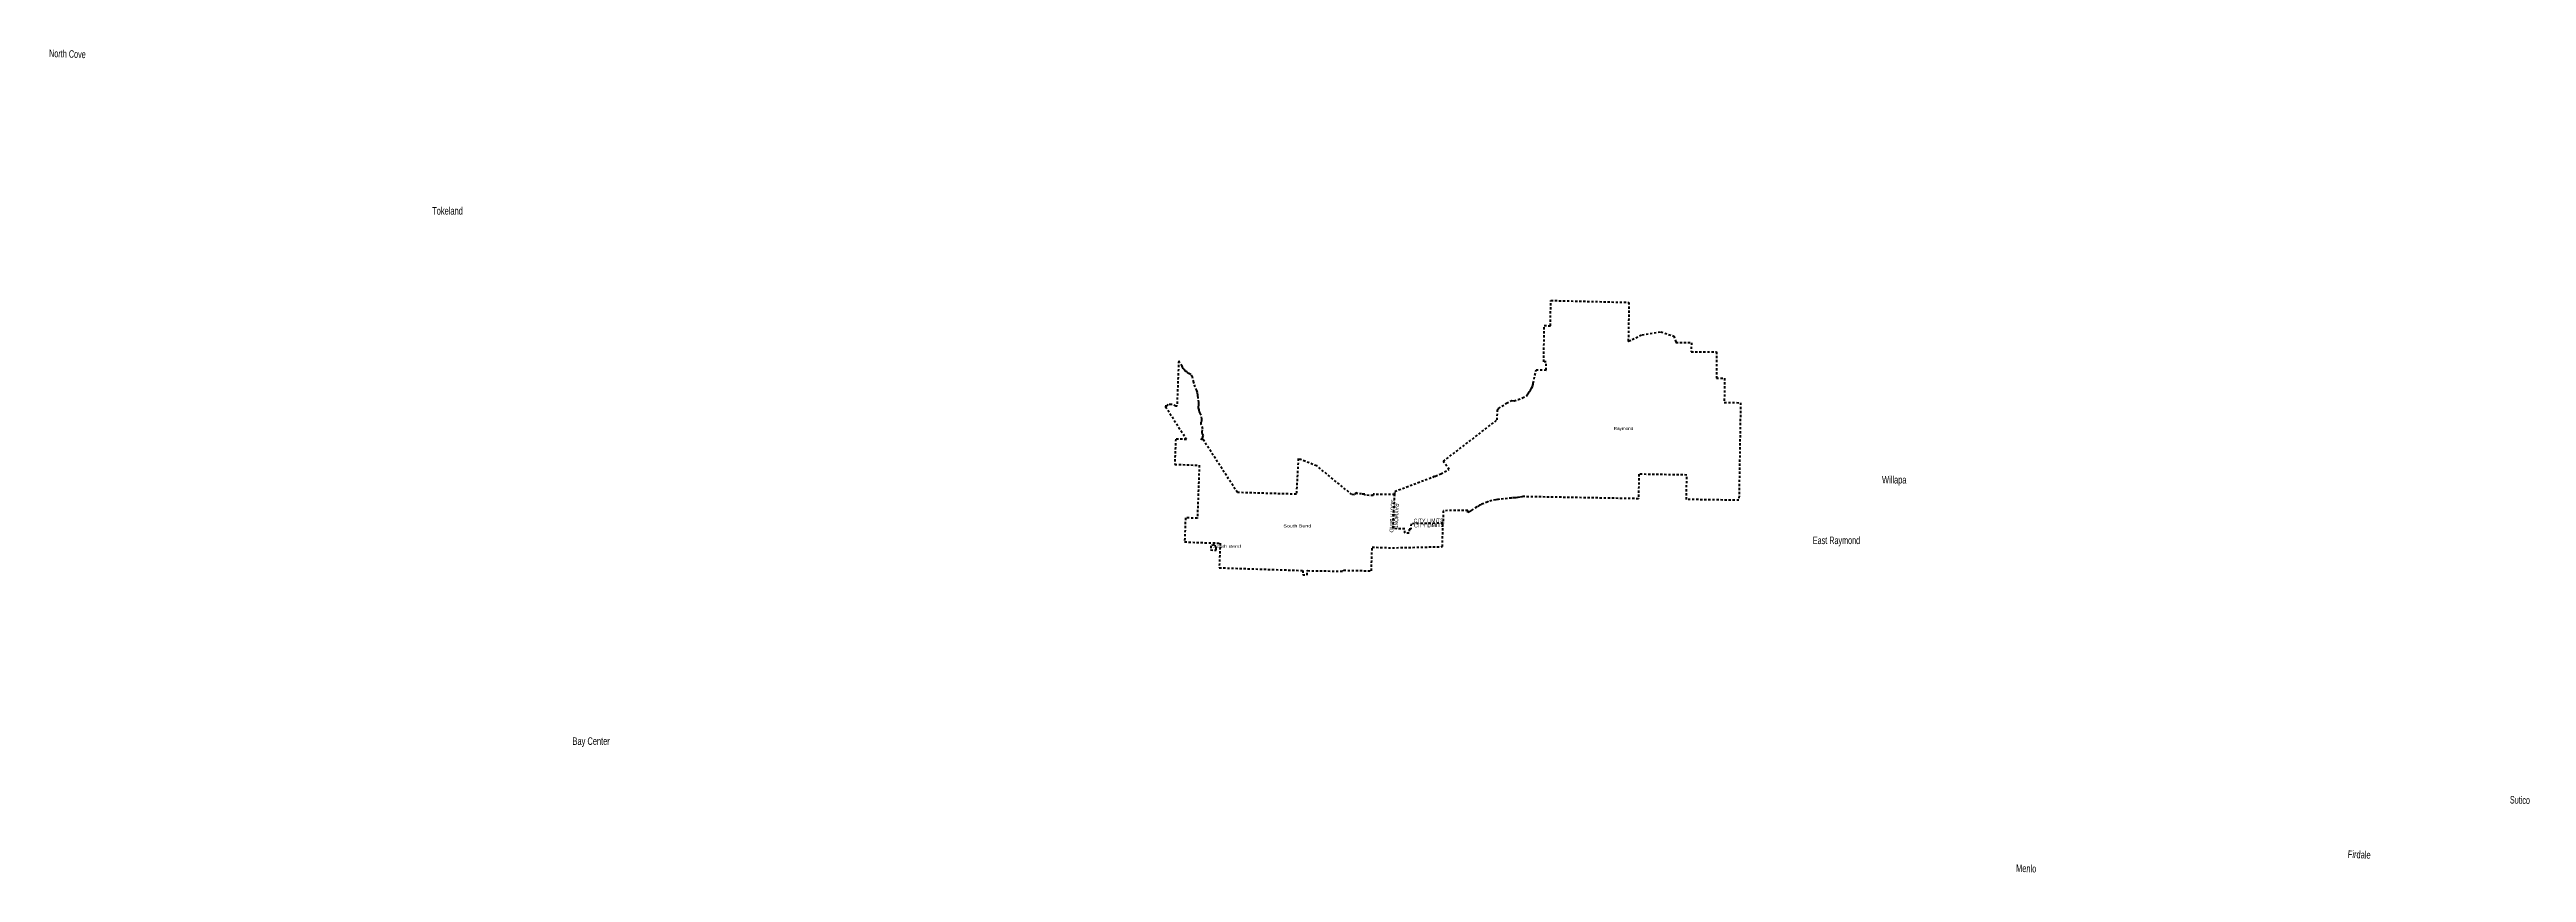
# Model space of a CAD drawing. Header units: feet. Extents: x -903180 to 1023491, y -707744 to 564635.
# Drawn here: x -771259 to -639413, y -313084 to -269234 of the extents above; entities that cross this region are included whole.
import ezdxf

# ---------------------------------------------------------------- set-up
doc = ezdxf.new("R2010")
doc.units = ezdxf.units.FT
doc.header["$LTSCALE"] = 80
doc.linetypes.add('SHORT_DASHED', pattern=[2.7, 1.5, -1.2])
doc.layers.add('13', color=7, linetype='SHORT_DASHED', lineweight=40)
for name, color, linetype in [('15', 7, 'Continuous'), ('16', 7, 'Continuous'), ('36', 7, 'Continuous')]:
    doc.layers.add(name, color=color, linetype=linetype)

msp = doc.modelspace()

# ---------------------------------------------------------------- texts
at = {"layer": '15'}
for s, rotation, width, p in [('SOUTH BEND', 267.366, 0.8, (-699849.96, -293205.61)), ('RAYMOND', 267.366, 0.8, (-699629.91, -293413.9)), ('CITY LIMITS', 0.909, 0.9, (-698646.02, -294439.57)), ('CITY LIMITS', 0.909, 0.9, (-698622.57, -294698.61))]:
    msp.add_text(s, height=200.9, rotation=rotation, dxfattribs=dict(at, width=width)).set_placement(p)
at = {"layer": '16'}
for s, width, p in [('North Cove', 0.7, (-771289.25, -269633.15)), ('Sutico', 0.6, (-640298.93, -309404.92)), ('Firdale', 0.65, (-648928, -312307.09)), ('Menlo', 0.65, (-666589.12, -313049))]:
    msp.add_text(s, height=400, rotation=358.108, dxfattribs=dict(at, width=width)).set_placement(p)
for s, width, p in [('Tokeland', 0.65, (-750891.83, -278030.69)), ('Willapa', 0.65, (-673716.36, -292357.06)), ('East Raymond', 0.6, (-677398.78, -295587.06)), ('Bay Center', 0.65, (-743421.51, -306282.31))]:
    msp.add_text(s, height=400, dxfattribs=dict(at, width=width)).set_placement(p)
at = {"layer": '36'}
for s, width, p in [('Raymond', 1.15, (-687996.86, -289505.99)), ('South Bend', 1.35, (-705583.82, -294694.69)), ('South Bend', 1.35, (-709324.55, -295783.76))]:
    msp.add_text(s, height=157.5, dxfattribs=dict(at, width=width)).set_placement(p)

# ---------------------------------------------------------------- linework, layer by layer
at = {"layer": '13'}
msp.add_line((-708942, -295536.05), (-708996, -296849.05), dxfattribs=at)
for points in [[(-699655.88, -292952.56), (-699647.79, -292776.62), (-697530.56, -291975.5), (-697509.07, -291967.37), (-697490.56, -291959.89), (-697197.44, -291841.48), (-696749.03, -291612.99), (-697063, -291174.05), (-694206, -288973.05), (-694180.19, -288424.6), (-694127.06, -288368.48), (-693701.47, -288071.89), (-693419.66, -287934.5), (-693303.63, -287958.34), (-693084.72, -287886.04), (-692845.85, -287794.71), (-692657.77, -287689.67), (-692593.43, -287646.83), (-692592.81, -287595.55), (-692514.61, -287501.44), (-692497.2, -287480.49), (-692483.5, -287461.44), (-692430.09, -287387.15), (-692373.15, -287287.39), (-692326.94, -287182.22), (-692291.98, -287072.79), (-692288.5, -287058.62), (-692283.41, -287037.88), (-692279.52, -287018.62), (-692134.68, -286301.47), (-691589.33, -286311.03), (-691587.85, -285880.32), (-691720.78, -285877.35), (-691695.15, -283945.46), (-691362.47, -283952.14), (-691348.33, -282607.76), (-687186.14, -282707.51), (-687222.84, -284774.99), (-687223.17, -284793.69), (-687203.19, -284782.12), (-686492.57, -284428.53), (-685490.72, -284282.06), (-684805.3, -284501.89), (-684687.38, -284818.79), (-684696, -284844.27), (-683858.46, -284855.13), (-683877.79, -285347.65), (-682525.12, -285345.62), (-682534.02, -286746.91), (-682097.37, -286746.91), (-682112.58, -288038.08), (-681244.86, -288053.88), (-681331.38, -293251.28), (-684129.9, -293209.1), (-684105.01, -291906.77), (-686652.88, -291864.52), (-686682.59, -293168.53), (-692816.46, -293056.3), (-692952.61, -293088.7), (-692984.18, -293094.74), (-693085.15, -293107.22), (-693104.78, -293109.64), (-693125.15, -293110.49), (-693217.08, -293114.33), (-693235.87, -293115.11), (-693257.08, -293116.79), (-693397.03, -293127.88), (-693418.04, -293129.54), (-693437.03, -293131.54), (-694147.86, -293206.4), (-694167.35, -293208.46), (-694187.86, -293211.04), (-694274.54, -293221.95), (-694481.77, -293264.88), (-694665.31, -293323.47), (-694683.61, -293329.31), (-694705.31, -293338.21), (-695036.08, -293473.84), (-695056.04, -293482.02), (-695076.08, -293491.24), (-695134.25, -293518.01), (-695257.96, -293587.39), (-695277.38, -293598.27), (-695297.96, -293611.55), (-695589.07, -293799.29), (-695701.05, -293873.63), (-695765.92, -293897.26), (-695761, -293790.05), (-697080, -293808.05), (-697085, -294473.05), (-698786, -294500.05), (-698796, -294784.05)], [(-699655.88, -292952.56), (-700799.36, -292933), (-700802.09, -293003.08), (-701220.72, -292982.47), (-701240.78, -292981.49), (-701244.04, -292961.86), (-701247.33, -292941.99), (-701250.65, -292921.99), (-701270.67, -292921.4), (-701417, -292917.05), (-701614, -292909.05), (-701705, -292850.05), (-701800, -292956.05), (-701933, -292948.05), (-703808, -291419.05), (-704792, -291033.05), (-704891, -292928.05), (-708028, -292840.05), (-709851.12, -290014.42), (-709852, -290002.05), (-709941, -290025.05), (-709940, -289987.05), (-709882, -289938.05), (-709840, -289813.05), (-709912, -289694.05), (-709899, -289612.05), (-709878, -289441.05), (-709956, -289189.05), (-709966, -289082.05), (-709925, -289052.05), (-709927, -288919.05), (-709960, -288714.05), (-710020, -288616.05), (-710044.46, -288531.24), (-710050.39, -288511.24), (-710056.22, -288491.24), (-710073, -288435.05), (-710094, -288335.05), (-710098, -288268.05), (-710097.27, -288263.83), (-710082, -288176.05), (-710088.42, -288118.05), (-710088.52, -288043.44), (-710125.86, -287797.49), (-710133, -287651.05), (-710148.26, -287508.52), (-710193.33, -287408.2), (-710337, -287037.05), (-710356, -286969.8), (-710427, -286695.05), (-710513, -286555.05), (-710547, -286531.68), (-710583.25, -286511.99), (-710605.65, -286502.15), (-710688, -286438.73), (-710708, -286424.03), (-710728, -286409.14), (-710765.19, -286382.63), (-710818.95, -286335.09), (-710867.45, -286282.19), (-710910.15, -286224.51), (-710946.59, -286162.69), (-710950, -286156.05), (-710966.18, -286111.64), (-711152.59, -285828.44), (-711246.88, -288229.81), (-711308.26, -288234.12), (-711543.39, -288141.44), (-711710.38, -288148.67), (-711778.27, -288231.76), (-711850.7, -288242.37), (-711872.37, -288245.54), (-711857.85, -288268.14), (-710739.01, -290010.06), (-711314, -289989.05), (-711367, -291337.05), (-710060, -291388.05), (-710161, -294212.05), (-710795, -294188.05), (-710841, -295467.05), (-710204.27, -295497.6), (-708942, -295536.05)], [(-698890, -295001.05), (-699123, -294995.05), (-699119, -294779.05), (-699739, -294759.05), (-699655.88, -292952.56)], [(-702375, -297032.05), (-702375, -296980.05), (-700899, -297011.05), (-700855.01, -295750.25), (-699781.96, -295784.22), (-697118.74, -295722.57), (-697085, -294473.05)], [(-698796, -294784.05), (-698888, -294784.05), (-698890, -295001.05)], [(-708996, -296849.05), (-704550, -296994.05), (-704555, -297230.05), (-704315, -297232.05), (-704309.63, -297021.02), (-704309.09, -296999.87), (-704289.12, -297000.2), (-702375, -297032.05)]]:
    msp.add_lwpolyline(points, dxfattribs=at)
msp.add_lwpolyline([(-709166.04, -295908.28), (-709155.64, -295795.35), (-709155.68, -295793.86), (-709156.73, -295780.92), (-709159.12, -295768.15), (-709162.84, -295755.71), (-709167.84, -295743.72), (-709174.06, -295732.32), (-709181.44, -295721.64), (-709267.77, -295621.04), (-709445.31, -295680.64), (-709455.76, -295899.5)], close=True, dxfattribs=at)

msp.set_redraw_order([(e.dxf.handle, doc.entitydb.next_handle()) for e in msp.query("TEXT MTEXT ATTDEF DIMENSION ARC_DIMENSION")])  # texts and dimensions are drawn at this point

doc.saveas('drawing.dxf')
